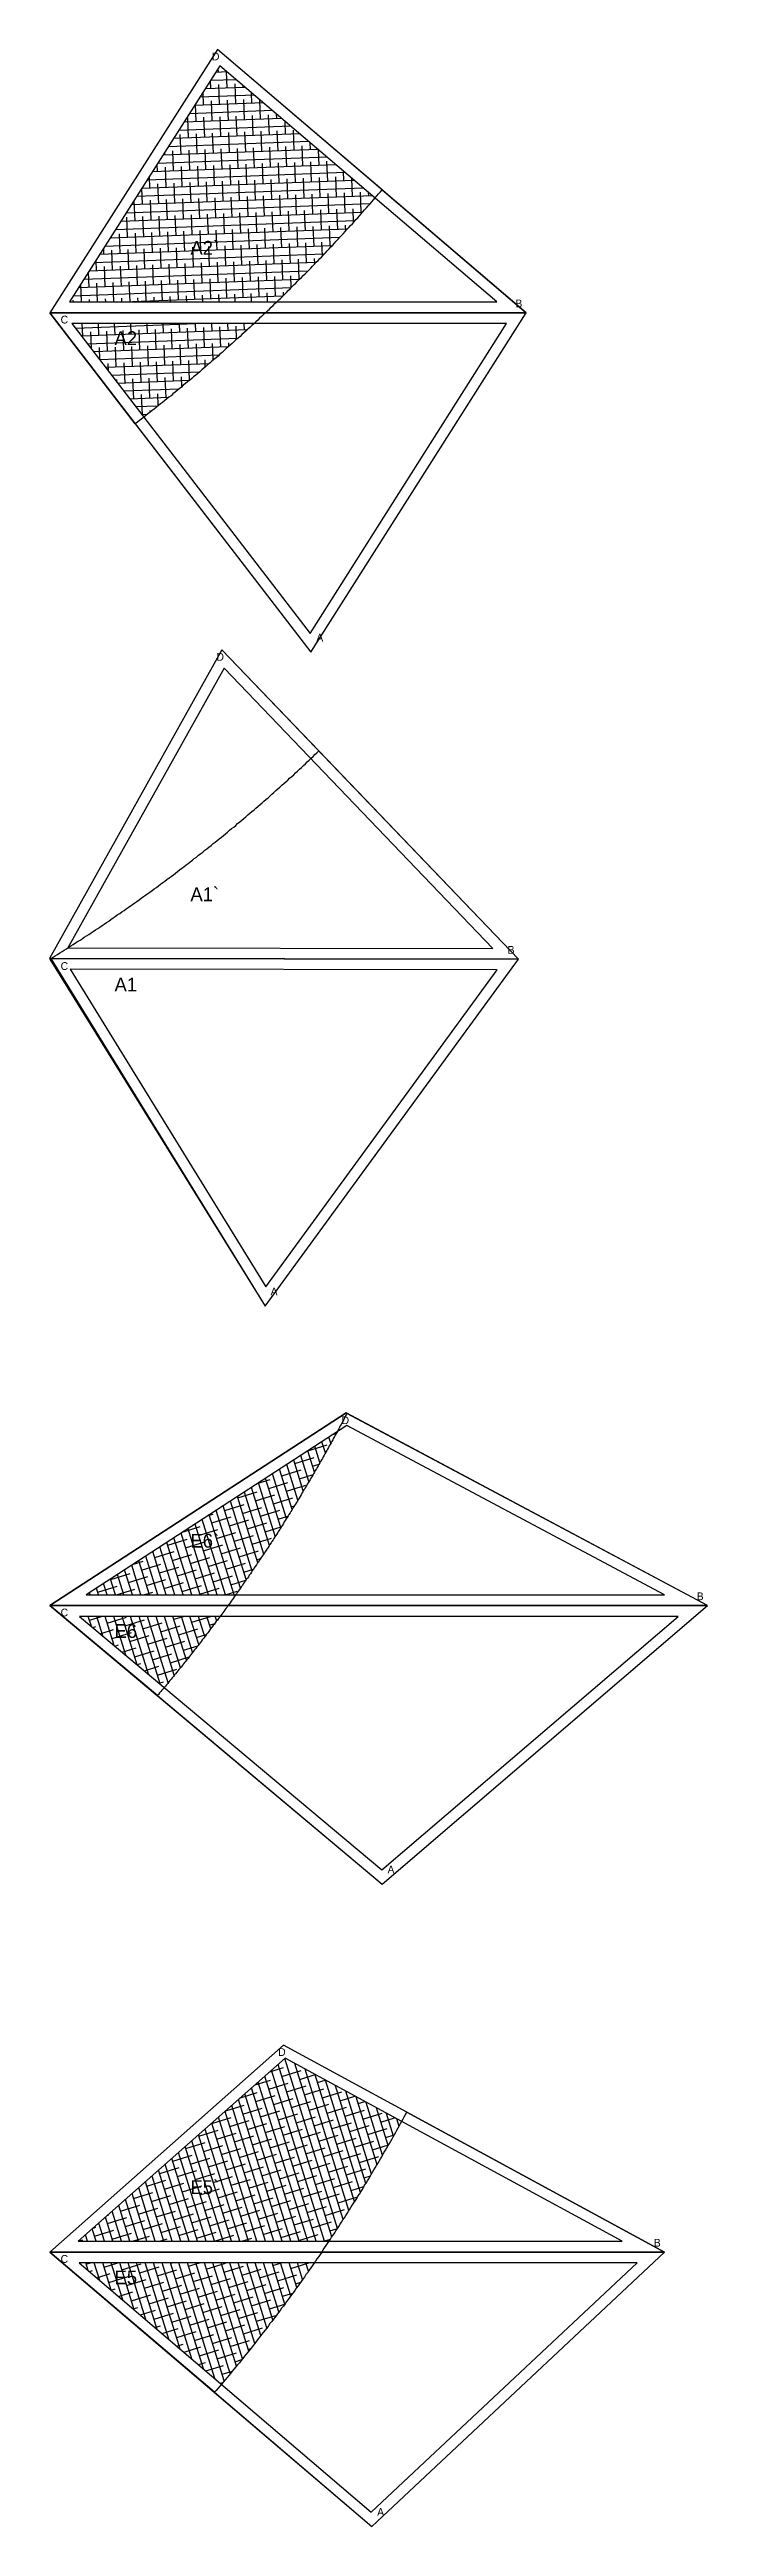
# Model space of a CAD drawing. Extents: x -8646 to 178477, y -34077 to 43180.
# Drawn here: x 175426 to 178477, y -16416 to -4921 of the extents above; entities that cross this region are included whole.
import ezdxf

# ---------------------------------------------------------------- set-up
doc = ezdxf.new("R2010")
doc.units = 0
doc.header["$MEASUREMENT"] = 0
for name, color, linetype in [('08-text.roosters', 7, 'CONTINUOUS'), ('81_roosters.GEVULD', 7, 'CONTINUOUS'), ('81_roosters.hatch', 252, 'CONTINUOUS'), ('81_roosters.offsets', 1, 'CONTINUOUS'), ('81_ROOSTERS_PLINE', 5, 'CONTINUOUS')]:
    doc.layers.add(name, color=color, linetype=linetype)

msp = doc.modelspace()

# ---------------------------------------------------------------- texts
at = {"layer": '08-text.roosters'}
for s, height, p in [('D', 36, (176179, -4971)), ('A2`', 64, (176079, -5873)), ('B', 36, (177586, -6117)), ('C', 36, (175477, -6192)), ('A2', 64, (175727, -6292)), ('A', 36, (176663, -7668)), ('D', 36, (176200, -7757)), ('A1`', 64, (176079, -8873)), ('B', 36, (177550, -9117)), ('C', 36, (175477, -9192)), ('A1', 64, (175727, -9292)), ('A', 36, (176451, -10702)), ('D', 36, (176780, -11300)), ('E6`', 64, (176079, -11873)), ('C', 36, (175477, -12192)), ('B', 36, (178427, -12117)), ('E6', 64, (175727, -12292)), ('A', 36, (176993, -13385)), ('D', 36, (176486, -14232)), ('E5`', 64, (176079, -14873)), ('C', 36, (175477, -15192)), ('B', 36, (178228, -15117)), ('E5', 64, (175727, -15292)), ('A', 36, (176945, -16366))]:
    msp.add_text(s, height=height, dxfattribs=at).set_placement(p)

# ---------------------------------------------------------------- hatches: boundary and pattern name
at = {"layer": '81_roosters.hatch', "extrusion": (-6.59195e-17, -9.02056e-17, -1)}
h = msp.add_hatch(dxfattribs=at)
h.set_pattern_fill('ANSI38', color=256, scale=300, style=0)
h.set_pattern_definition([(357.83, (-176361.586, -141.915), (1.41993, 37.4731), []), (87.83, (-176361.586, -141.915), (-34.63324, 76.36615), [93.75, -56.25])])
h.paths.add_polyline_path([(-175529, -6192), (-176374, -6192), (-176373, -6193), (-176364, -6201), (-176355, -6210), (-176345, -6218), (-176336, -6227), (-176327, -6235), (-176318, -6243), (-176309, -6252), (-176300, -6260), (-176290, -6268), (-176281, -6277), (-176272, -6285), (-176263, -6293), (-176254, -6301), (-176244, -6310), (-176235, -6318), (-176226, -6326), (-176216, -6334), (-176207, -6343), (-176198, -6351), (-176188, -6359), (-176179, -6367), (-176170, -6375), (-176160, -6383), (-176151, -6391), (-176141, -6399), (-176132, -6407), (-176122, -6416), (-176113, -6424), (-176104, -6432), (-176094, -6440), (-176085, -6448), (-176075, -6456), (-176066, -6463), (-176056, -6471), (-176046, -6479), (-176037, -6487), (-176027, -6495), (-176018, -6503), (-176008, -6511), (-175998, -6519), (-175989, -6527), (-175979, -6534), (-175970, -6542), (-175960, -6550), (-175950, -6558), (-175941, -6565), (-175931, -6573), (-175921, -6581), (-175911, -6589), (-175902, -6596), (-175892, -6604), (-175882, -6612), (-175872, -6619), (-175863, -6627)])
h.paths.add_polyline_path([(-175518, -6092), (-176216, -4996), (-176935, -5610), (-176928, -5618), (-176920, -5628), (-176912, -5637), (-176903, -5646), (-176895, -5655), (-176887, -5665), (-176879, -5674), (-176871, -5683), (-176863, -5692), (-176855, -5701), (-176846, -5710), (-176838, -5720), (-176830, -5729), (-176822, -5738), (-176813, -5747), (-176805, -5756), (-176797, -5765), (-176789, -5774), (-176780, -5783), (-176772, -5792), (-176764, -5801), (-176755, -5810), (-176747, -5819), (-176739, -5828), (-176730, -5837), (-176722, -5846), (-176713, -5855), (-176705, -5864), (-176696, -5873), (-176688, -5882), (-176679, -5891), (-176671, -5899), (-176662, -5908), (-176654, -5917), (-176645, -5926), (-176637, -5935), (-176628, -5944), (-176620, -5952), (-176611, -5961), (-176602, -5970), (-176594, -5979), (-176585, -5987), (-176576, -5996), (-176568, -6005), (-176559, -6013), (-176550, -6022), (-176542, -6031), (-176533, -6039), (-176524, -6048), (-176515, -6057), (-176507, -6065), (-176498, -6074), (-176489, -6082), (-176480, -6091), (-176479, -6092)])
h.paths.add_polyline_path([(-175743, -6308), (-175818, -6308), (-175818, -6212), (-175743, -6212)], flags=24)
at = {"layer": '81_roosters.hatch'}
h = msp.add_hatch(dxfattribs=at)
h.set_pattern_fill('ANSI38', color=256, scale=300, style=0)
h.set_pattern_definition([(287.2376, (176805.07, -11249.823), (35.81565, 11.11255), []), (17.2376, (176805.07, -11249.823), (60.51876, 58.04076), [93.75, -56.25])])
h.paths.add_polyline_path([(176031, -12432), (176037, -12426), (176042, -12419), (176047, -12413), (176052, -12406), (176057, -12400), (176062, -12393), (176068, -12387), (176073, -12380), (176078, -12374), (176083, -12367), (176088, -12360), (176093, -12354), (176098, -12347), (176104, -12341), (176109, -12334), (176114, -12328), (176119, -12321), (176124, -12315), (176129, -12308), (176134, -12301), (176139, -12295), (176144, -12288), (176149, -12282), (176154, -12275), (176159, -12268), (176164, -12262), (176169, -12255), (176174, -12249), (176179, -12242), (176184, -12235), (176189, -12229), (176194, -12222), (176199, -12215), (176204, -12209), (176209, -12202), (176214, -12195), (176217, -12192), (175565, -12192), (175958, -12522), (175963, -12516), (175968, -12509), (175974, -12503), (175979, -12496), (175984, -12490), (175989, -12484), (175995, -12477), (176000, -12471), (176005, -12464), (176010, -12458), (176016, -12451), (176021, -12445), (176026, -12438)])
h.paths.add_polyline_path([(176289, -12092), (176292, -12088), (176296, -12082), (176301, -12075), (176306, -12068), (176310, -12062), (176315, -12055), (176320, -12048), (176324, -12041), (176329, -12035), (176334, -12028), (176338, -12021), (176343, -12014), (176348, -12008), (176352, -12001), (176357, -11994), (176362, -11987), (176366, -11981), (176371, -11974), (176375, -11967), (176380, -11960), (176385, -11953), (176389, -11947), (176394, -11940), (176398, -11933), (176403, -11926), (176407, -11919), (176412, -11913), (176417, -11906), (176421, -11899), (176426, -11892), (176430, -11885), (176435, -11878), (176439, -11872), (176444, -11865), (176448, -11858), (176453, -11851), (176457, -11844), (176462, -11837), (176466, -11830), (176470, -11823), (176475, -11816), (176479, -11810), (176484, -11803), (176488, -11796), (176493, -11789), (176497, -11782), (176501, -11775), (176506, -11768), (176510, -11761), (176514, -11754), (176519, -11747), (176523, -11740), (176528, -11733), (176532, -11726), (176536, -11719), (176541, -11712), (176545, -11706), (176549, -11699), (176553, -11692), (176558, -11685), (176562, -11678), (176566, -11671), (176571, -11664), (176575, -11657), (176579, -11650), (176583, -11643), (176588, -11636), (176592, -11628), (176596, -11621), (176600, -11614), (176604, -11607), (176609, -11600), (176613, -11593), (176617, -11586), (176621, -11579), (176625, -11572), (176630, -11565), (176634, -11558), (176638, -11551), (176642, -11544), (176646, -11537), (176650, -11530), (176654, -11523), (176658, -11515), (176663, -11508), (176667, -11501), (176671, -11494), (176675, -11487), (176679, -11480), (176683, -11473), (176687, -11466), (176691, -11459), (176695, -11451), (176699, -11444), (176703, -11437), (176707, -11430), (176711, -11423), (176715, -11416), (176719, -11408), (176723, -11401), (176727, -11394), (176731, -11387), (176735, -11380), (176739, -11373), (176743, -11365), (176747, -11358), (176751, -11351), (176755, -11344), (176759, -11337), (176759, -11336), (175596, -12092)])
h.paths.add_polyline_path([(176722, -15092), (176728, -15083), (176734, -15073), (176741, -15063), (176748, -15053), (176754, -15043), (176761, -15033), (176767, -15023), (176774, -15013), (176780, -15003), (176786, -14993), (176793, -14983), (176799, -14973), (176806, -14963), (176812, -14953), (176818, -14943), (176825, -14933), (176831, -14923), (176837, -14913), (176844, -14903), (176850, -14893), (176856, -14883), (176863, -14873), (176869, -14863), (176875, -14853), (176881, -14843), (176887, -14832), (176894, -14822), (176900, -14812), (176906, -14802), (176912, -14792), (176918, -14782), (176924, -14771), (176930, -14761), (176936, -14751), (176942, -14741), (176948, -14731), (176954, -14720), (176960, -14710), (176966, -14700), (176972, -14690), (176978, -14679), (176984, -14669), (176990, -14659), (176996, -14648), (177002, -14638), (177008, -14628), (177014, -14617), (177020, -14607), (177025, -14597), (177031, -14586), (177037, -14576), (177043, -14566), (177049, -14555), (177054, -14545), (177059, -14537), (176518, -14243), (175559, -15092)])
h.paths.add_polyline_path([(176223, -15755), (176224, -15754), (176232, -15744), (176240, -15735), (176249, -15725), (176257, -15715), (176265, -15705), (176273, -15695), (176281, -15685), (176289, -15675), (176298, -15665), (176306, -15656), (176314, -15646), (176322, -15636), (176330, -15626), (176338, -15616), (176346, -15606), (176354, -15596), (176362, -15586), (176370, -15576), (176378, -15566), (176386, -15555), (176393, -15545), (176401, -15535), (176409, -15525), (176417, -15515), (176425, -15505), (176433, -15495), (176441, -15485), (176448, -15474), (176456, -15464), (176464, -15454), (176472, -15444), (176479, -15434), (176487, -15423), (176495, -15413), (176502, -15403), (176510, -15393), (176518, -15382), (176525, -15372), (176533, -15362), (176540, -15351), (176548, -15341), (176555, -15331), (176563, -15320), (176570, -15310), (176578, -15299), (176585, -15289), (176593, -15279), (176600, -15268), (176608, -15258), (176615, -15247), (176623, -15237), (176630, -15226), (176637, -15216), (176645, -15205), (176652, -15195), (176654, -15192), (175563, -15192)])

# ---------------------------------------------------------------- linework, layer by layer
at = {"layer": '81_roosters.GEVULD', "extrusion": (1.66533e-16, -1.31839e-16, -1)}
msp.add_lwpolyline([(-176427, -6142), (-176436, -6133), (-176445, -6125), (-176454, -6116), (-176463, -6108), (-176471, -6099), (-176480, -6091), (-176489, -6082), (-176498, -6074), (-176507, -6065), (-176515, -6057), (-176524, -6048), (-176533, -6039), (-176542, -6031), (-176550, -6022), (-176559, -6013), (-176568, -6005), (-176576, -5996), (-176585, -5987), (-176594, -5979), (-176602, -5970), (-176611, -5961), (-176620, -5952), (-176628, -5944), (-176637, -5935), (-176645, -5926), (-176654, -5917), (-176662, -5908), (-176671, -5899), (-176679, -5891), (-176688, -5882), (-176696, -5873), (-176705, -5864), (-176713, -5855), (-176722, -5846), (-176730, -5837), (-176739, -5828), (-176747, -5819), (-176755, -5810), (-176764, -5801), (-176772, -5792), (-176780, -5783), (-176789, -5774), (-176797, -5765), (-176805, -5756), (-176813, -5747), (-176822, -5738), (-176830, -5729), (-176838, -5720), (-176846, -5710), (-176855, -5701), (-176863, -5692), (-176871, -5683), (-176879, -5674), (-176887, -5665), (-176895, -5655), (-176903, -5646), (-176912, -5637), (-176920, -5628), (-176928, -5618), (-176936, -5609), (-176944, -5600), (-176952, -5590), (-176960, -5581), (-176968, -5572), (-176204, -4921), (-175427, -6142), (-176427, -6142)], dxfattribs=at)
at = {"layer": '81_roosters.GEVULD', "extrusion": (7.11237e-17, 2.5327e-16, -1)}
msp.add_lwpolyline([(-176427, -6142), (-176418, -6150), (-176409, -6159), (-176400, -6167), (-176391, -6176), (-176382, -6184), (-176373, -6193), (-176364, -6201), (-176355, -6210), (-176345, -6218), (-176336, -6227), (-176327, -6235), (-176318, -6243), (-176309, -6252), (-176300, -6260), (-176290, -6268), (-176281, -6277), (-176272, -6285), (-176263, -6293), (-176254, -6301), (-176244, -6310), (-176235, -6318), (-176226, -6326), (-176216, -6334), (-176207, -6343), (-176198, -6351), (-176188, -6359), (-176179, -6367), (-176170, -6375), (-176160, -6383), (-176151, -6391), (-176141, -6399), (-176132, -6407), (-176122, -6416), (-176113, -6424), (-176104, -6432), (-176094, -6440), (-176085, -6448), (-176075, -6456), (-176066, -6463), (-176056, -6471), (-176046, -6479), (-176037, -6487), (-176027, -6495), (-176018, -6503), (-176008, -6511), (-175998, -6519), (-175989, -6527), (-175979, -6534), (-175970, -6542), (-175960, -6550), (-175950, -6558), (-175941, -6565), (-175931, -6573), (-175921, -6581), (-175911, -6589), (-175902, -6596), (-175892, -6604), (-175882, -6612), (-175872, -6619), (-175863, -6627), (-175853, -6634), (-175843, -6642), (-175833, -6650), (-175823, -6657), (-175427, -6142), (-176427, -6142)], dxfattribs=at)
at = {"layer": '81_roosters.GEVULD', "extrusion": (9.4009e-05, 9.0106e-05, -1)}
msp.add_lwpolyline([(-175431, -9139), (-175442, -9133), (-175452, -9126), (-175463, -9120), (-175473, -9113), (-175484, -9107), (-175494, -9100), (-175504, -9094), (-175515, -9087), (-175525, -9080), (-175536, -9074), (-175546, -9067), (-175556, -9060), (-175567, -9054), (-175577, -9047), (-175587, -9040), (-175597, -9034), (-175608, -9027), (-175618, -9020), (-175628, -9013), (-175639, -9006), (-175649, -9000), (-175659, -8993), (-175669, -8986), (-175679, -8979), (-175690, -8972), (-175700, -8965), (-175710, -8958), (-175720, -8951), (-175730, -8944), (-175740, -8937), (-175751, -8930), (-175761, -8923), (-175771, -8916), (-175781, -8909), (-175791, -8902), (-175801, -8895), (-175811, -8888), (-175821, -8881), (-175831, -8874), (-175841, -8867), (-175851, -8859), (-175861, -8852), (-175871, -8845), (-175881, -8838), (-175891, -8831), (-175901, -8823), (-175911, -8816), (-175921, -8809), (-175931, -8802), (-175941, -8794), (-175951, -8787), (-175960, -8780), (-175970, -8772), (-175980, -8765), (-175990, -8758), (-176000, -8750), (-176010, -8743), (-176019, -8735), (-176029, -8728), (-176039, -8720), (-176049, -8713), (-176059, -8705), (-176068, -8698), (-176078, -8690), (-176088, -8683), (-176097, -8675), (-176107, -8668), (-176117, -8660), (-176127, -8652), (-176136, -8645), (-176146, -8637), (-176155, -8630), (-176165, -8622), (-176175, -8614), (-176184, -8606), (-176194, -8599), (-176203, -8591), (-176213, -8583), (-176223, -8576), (-176232, -8568), (-176242, -8560), (-176251, -8552), (-176261, -8544), (-176270, -8536), (-176280, -8529), (-176289, -8521), (-176298, -8513), (-176308, -8505), (-176317, -8497), (-176327, -8489), (-176336, -8481), (-176346, -8473), (-176355, -8465), (-176364, -8457), (-176374, -8449), (-176383, -8441), (-176392, -8433), (-176402, -8425), (-176411, -8417), (-176420, -8409), (-176429, -8401), (-176439, -8393), (-176448, -8385), (-176457, -8376), (-176466, -8368), (-176475, -8360), (-176485, -8352), (-176494, -8344), (-176503, -8335), (-176512, -8327), (-176521, -8319), (-176530, -8311), (-176539, -8302), (-176549, -8294), (-176558, -8286), (-176567, -8277), (-176576, -8269), (-176585, -8261), (-176594, -8252), (-176603, -8244), (-176612, -8236), (-176621, -8227), (-176630, -8219), (-176639, -8210), (-176648, -8202), (-176656, -8193), (-176665, -8185), (-176674, -8176), (-176225, -7707), (-175426, -9139), (-175431, -9139)], dxfattribs=at)
at = {"layer": '81_roosters.GEVULD'}
for points in [[(176805, -11250), (176801, -11257), (176797, -11264), (176794, -11272), (176790, -11279), (176786, -11286), (176782, -11293), (176778, -11301), (176774, -11308), (176770, -11315), (176767, -11322), (176763, -11329), (176759, -11337), (176755, -11344), (176751, -11351), (176747, -11358), (176743, -11365), (176739, -11373), (176735, -11380), (176731, -11387), (176727, -11394), (176723, -11401), (176719, -11408), (176715, -11416), (176711, -11423), (176707, -11430), (176703, -11437), (176699, -11444), (176695, -11451), (176691, -11459), (176687, -11466), (176683, -11473), (176679, -11480), (176675, -11487), (176671, -11494), (176667, -11501), (176663, -11508), (176658, -11515), (176654, -11523), (176650, -11530), (176646, -11537), (176642, -11544), (176638, -11551), (176634, -11558), (176630, -11565), (176625, -11572), (176621, -11579), (176617, -11586), (176613, -11593), (176609, -11600), (176604, -11607), (176600, -11614), (176596, -11621), (176592, -11628), (176588, -11636), (176583, -11643), (176579, -11650), (176575, -11657), (176571, -11664), (176566, -11671), (176562, -11678), (176558, -11685), (176553, -11692), (176549, -11699), (176545, -11706), (176541, -11712), (176536, -11719), (176532, -11726), (176528, -11733), (176523, -11740), (176519, -11747), (176514, -11754), (176510, -11761), (176506, -11768), (176501, -11775), (176497, -11782), (176493, -11789), (176488, -11796), (176484, -11803), (176479, -11810), (176475, -11816), (176470, -11823), (176466, -11830), (176462, -11837), (176457, -11844), (176453, -11851), (176448, -11858), (176444, -11865), (176439, -11872), (176435, -11878), (176430, -11885), (176426, -11892), (176421, -11899), (176417, -11906), (176412, -11913), (176407, -11919), (176403, -11926), (176398, -11933), (176394, -11940), (176389, -11947), (176385, -11953), (176380, -11960), (176375, -11967), (176371, -11974), (176366, -11981), (176362, -11987), (176357, -11994), (176352, -12001), (176348, -12008), (176343, -12014), (176338, -12021), (176334, -12028), (176329, -12035), (176324, -12041), (176320, -12048), (176315, -12055), (176310, -12062), (176306, -12068), (176301, -12075), (176296, -12082), (176292, -12088), (176287, -12095), (176282, -12102), (176277, -12109), (176273, -12115), (176268, -12122), (176263, -12129), (176258, -12135), (176253, -12142), (175427, -12142), (176802, -11248), (176805, -11250)], [(176253, -12142), (176249, -12149), (176244, -12155), (176239, -12162), (176234, -12169), (176229, -12175), (176224, -12182), (176219, -12189), (176214, -12195), (176209, -12202), (176204, -12209), (176199, -12215), (176194, -12222), (176189, -12229), (176184, -12235), (176179, -12242), (176174, -12249), (176169, -12255), (176164, -12262), (176159, -12268), (176154, -12275), (176149, -12282), (176144, -12288), (176139, -12295), (176134, -12301), (176129, -12308), (176124, -12315), (176119, -12321), (176114, -12328), (176109, -12334), (176104, -12341), (176098, -12347), (176093, -12354), (176088, -12360), (176083, -12367), (176078, -12374), (176073, -12380), (176068, -12387), (176062, -12393), (176057, -12400), (176052, -12406), (176047, -12413), (176042, -12419), (176037, -12426), (176031, -12432), (176026, -12438), (176021, -12445), (176016, -12451), (176010, -12458), (176005, -12464), (176000, -12471), (175995, -12477), (175989, -12484), (175984, -12490), (175979, -12496), (175974, -12503), (175968, -12509), (175963, -12516), (175958, -12522), (175952, -12528), (175947, -12535), (175942, -12541), (175936, -12547), (175931, -12554), (175926, -12560), (175427, -12142), (176253, -12142)], [(176688, -15142), (176681, -15153), (176674, -15163), (176666, -15174), (176659, -15184), (176652, -15195), (176645, -15205), (176637, -15216), (176630, -15226), (176623, -15237), (176615, -15247), (176608, -15258), (176600, -15268), (176593, -15279), (176585, -15289), (176578, -15299), (176570, -15310), (176563, -15320), (176555, -15331), (176548, -15341), (176540, -15351), (176533, -15362), (176525, -15372), (176518, -15382), (176510, -15393), (176502, -15403), (176495, -15413), (176487, -15423), (176479, -15434), (176472, -15444), (176464, -15454), (176456, -15464), (176448, -15474), (176441, -15485), (176433, -15495), (176425, -15505), (176417, -15515), (176409, -15525), (176401, -15535), (176393, -15545), (176386, -15555), (176378, -15566), (176370, -15576), (176362, -15586), (176354, -15596), (176346, -15606), (176338, -15616), (176330, -15626), (176322, -15636), (176314, -15646), (176306, -15656), (176298, -15665), (176289, -15675), (176281, -15685), (176273, -15695), (176265, -15705), (176257, -15715), (176249, -15725), (176240, -15735), (176232, -15744), (176224, -15754), (176216, -15764), (176207, -15774), (176199, -15784), (176191, -15793), (175427, -15142), (176688, -15142)]]:
    msp.add_lwpolyline(points, dxfattribs=at)
at = {"layer": '81_roosters.GEVULD', "extrusion": (1.73472e-16, 6.93889e-18, -1)}
msp.add_lwpolyline([(-176688, -15142), (-176695, -15132), (-176701, -15122), (-176708, -15112), (-176715, -15103), (-176721, -15093), (-176728, -15083), (-176734, -15073), (-176741, -15063), (-176748, -15053), (-176754, -15043), (-176761, -15033), (-176767, -15023), (-176774, -15013), (-176780, -15003), (-176786, -14993), (-176793, -14983), (-176799, -14973), (-176806, -14963), (-176812, -14953), (-176818, -14943), (-176825, -14933), (-176831, -14923), (-176837, -14913), (-176844, -14903), (-176850, -14893), (-176856, -14883), (-176863, -14873), (-176869, -14863), (-176875, -14853), (-176881, -14843), (-176887, -14832), (-176894, -14822), (-176900, -14812), (-176906, -14802), (-176912, -14792), (-176918, -14782), (-176924, -14771), (-176930, -14761), (-176936, -14751), (-176942, -14741), (-176948, -14731), (-176954, -14720), (-176960, -14710), (-176966, -14700), (-176972, -14690), (-176978, -14679), (-176984, -14669), (-176990, -14659), (-176996, -14648), (-177002, -14638), (-177008, -14628), (-177014, -14617), (-177020, -14607), (-177025, -14597), (-177031, -14586), (-177037, -14576), (-177043, -14566), (-177049, -14555), (-177054, -14545), (-177060, -14535), (-177066, -14524), (-177071, -14514), (-177077, -14503), (-177083, -14493), (-176511, -14182), (-175427, -15142), (-176688, -15142)], dxfattribs=at)
at = {"layer": '81_roosters.offsets', "flags": 128}
for points in [[(176204, -4921), (175427, -6142), (177636, -6142)], [(176216, -4996), (175518, -6092), (177500, -6092)], [(175427, -6142), (176638, -7718), (177636, -6142)], [(175529, -6192), (176634, -7630), (177545, -6192)], [(176225, -7707), (175426, -9139), (177600, -9142)], [(176235, -7791), (175511, -9089), (177482, -9092)], [(177600, -9142), (175431, -9139), (176426, -10752)], [(177502, -9192), (175521, -9189), (176429, -10663)], [(176802, -11248), (175427, -12142), (178477, -12142)], [(176805, -11306), (175596, -12092), (178277, -12092)], [(178477, -12142), (175427, -12142), (176968, -13435)], [(178341, -12192), (175565, -12192), (176967, -13369)], [(176511, -14182), (175427, -15142), (178278, -15142)], [(176518, -14243), (175559, -15092), (178081, -15092)], [(178278, -15142), (175427, -15142), (176920, -16416)], [(178151, -15192), (175563, -15192), (176918, -16349)]]:
    msp.add_lwpolyline(points, close=True, dxfattribs=at)
at = {"layer": '81_ROOSTERS_PLINE'}
for points in [[(176968, -5572), (177636, -6142), (176427, -6142), (176436, -6133), (176445, -6125), (176454, -6116), (176463, -6108), (176471, -6099), (176480, -6091), (176489, -6082), (176498, -6074), (176507, -6065), (176515, -6057), (176524, -6048), (176533, -6039), (176542, -6031), (176550, -6022), (176559, -6013), (176568, -6005), (176576, -5996), (176585, -5987), (176594, -5979), (176602, -5970), (176611, -5961), (176620, -5952), (176628, -5944), (176637, -5935), (176645, -5926), (176654, -5917), (176662, -5908), (176671, -5899), (176679, -5891), (176688, -5882), (176696, -5873), (176705, -5864), (176713, -5855), (176722, -5846), (176730, -5837), (176739, -5828), (176747, -5819), (176755, -5810), (176764, -5801), (176772, -5792), (176780, -5783), (176789, -5774), (176797, -5765), (176805, -5756), (176813, -5747), (176822, -5738), (176830, -5729), (176838, -5720), (176846, -5710), (176855, -5701), (176863, -5692), (176871, -5683), (176879, -5674), (176887, -5665), (176895, -5655), (176903, -5646), (176912, -5637), (176920, -5628), (176928, -5618), (176936, -5609), (176944, -5600), (176952, -5590), (176960, -5581), (176968, -5572)], [(177083, -14493), (178278, -15142), (176688, -15142), (176695, -15132), (176701, -15122), (176708, -15112), (176715, -15103), (176721, -15093), (176728, -15083), (176734, -15073), (176741, -15063), (176748, -15053), (176754, -15043), (176761, -15033), (176767, -15023), (176774, -15013), (176780, -15003), (176786, -14993), (176793, -14983), (176799, -14973), (176806, -14963), (176812, -14953), (176818, -14943), (176825, -14933), (176831, -14923), (176837, -14913), (176844, -14903), (176850, -14893), (176856, -14883), (176863, -14873), (176869, -14863), (176875, -14853), (176881, -14843), (176887, -14832), (176894, -14822), (176900, -14812), (176906, -14802), (176912, -14792), (176918, -14782), (176924, -14771), (176930, -14761), (176936, -14751), (176942, -14741), (176948, -14731), (176954, -14720), (176960, -14710), (176966, -14700), (176972, -14690), (176978, -14679), (176984, -14669), (176990, -14659), (176996, -14648), (177002, -14638), (177008, -14628), (177014, -14617), (177020, -14607), (177025, -14597), (177031, -14586), (177037, -14576), (177043, -14566), (177049, -14555), (177054, -14545), (177060, -14535), (177066, -14524), (177071, -14514), (177077, -14503), (177083, -14493)]]:
    msp.add_lwpolyline(points, dxfattribs=at)
at = {"layer": '81_ROOSTERS_PLINE', "extrusion": (3.29597e-17, 1.38778e-16, -1)}
msp.add_lwpolyline([(-175823, -6657), (-176638, -7718), (-177636, -6142), (-176427, -6142), (-176418, -6150), (-176409, -6159), (-176400, -6167), (-176391, -6176), (-176382, -6184), (-176373, -6193), (-176364, -6201), (-176355, -6210), (-176345, -6218), (-176336, -6227), (-176327, -6235), (-176318, -6243), (-176309, -6252), (-176300, -6260), (-176290, -6268), (-176281, -6277), (-176272, -6285), (-176263, -6293), (-176254, -6301), (-176244, -6310), (-176235, -6318), (-176226, -6326), (-176216, -6334), (-176207, -6343), (-176198, -6351), (-176188, -6359), (-176179, -6367), (-176170, -6375), (-176160, -6383), (-176151, -6391), (-176141, -6399), (-176132, -6407), (-176122, -6416), (-176113, -6424), (-176104, -6432), (-176094, -6440), (-176085, -6448), (-176075, -6456), (-176066, -6463), (-176056, -6471), (-176046, -6479), (-176037, -6487), (-176027, -6495), (-176018, -6503), (-176008, -6511), (-175998, -6519), (-175989, -6527), (-175979, -6534), (-175970, -6542), (-175960, -6550), (-175950, -6558), (-175941, -6565), (-175931, -6573), (-175921, -6581), (-175911, -6589), (-175902, -6596), (-175892, -6604), (-175882, -6612), (-175872, -6619), (-175863, -6627), (-175853, -6634), (-175843, -6642), (-175833, -6650), (-175823, -6657)], dxfattribs=at)
at = {"layer": '81_ROOSTERS_PLINE', "extrusion": (-9.4009e-05, -9.0106e-05, 1)}
msp.add_lwpolyline([(176674, -8176), (177600, -9142), (175431, -9139), (175442, -9133), (175452, -9126), (175463, -9120), (175473, -9113), (175484, -9107), (175494, -9100), (175504, -9094), (175515, -9087), (175525, -9080), (175536, -9074), (175546, -9067), (175556, -9060), (175567, -9054), (175577, -9047), (175587, -9040), (175597, -9034), (175608, -9027), (175618, -9020), (175628, -9013), (175639, -9006), (175649, -9000), (175659, -8993), (175669, -8986), (175679, -8979), (175690, -8972), (175700, -8965), (175710, -8958), (175720, -8951), (175730, -8944), (175740, -8937), (175751, -8930), (175761, -8923), (175771, -8916), (175781, -8909), (175791, -8902), (175801, -8895), (175811, -8888), (175821, -8881), (175831, -8874), (175841, -8867), (175851, -8859), (175861, -8852), (175871, -8845), (175881, -8838), (175891, -8831), (175901, -8823), (175911, -8816), (175921, -8809), (175931, -8802), (175941, -8794), (175951, -8787), (175960, -8780), (175970, -8772), (175980, -8765), (175990, -8758), (176000, -8750), (176010, -8743), (176019, -8735), (176029, -8728), (176039, -8720), (176049, -8713), (176059, -8705), (176068, -8698), (176078, -8690), (176088, -8683), (176097, -8675), (176107, -8668), (176117, -8660), (176127, -8652), (176136, -8645), (176146, -8637), (176155, -8630), (176165, -8622), (176175, -8614), (176184, -8606), (176194, -8599), (176203, -8591), (176213, -8583), (176223, -8576), (176232, -8568), (176242, -8560), (176251, -8552), (176261, -8544), (176270, -8536), (176280, -8529), (176289, -8521), (176298, -8513), (176308, -8505), (176317, -8497), (176327, -8489), (176336, -8481), (176346, -8473), (176355, -8465), (176364, -8457), (176374, -8449), (176383, -8441), (176392, -8433), (176402, -8425), (176411, -8417), (176420, -8409), (176429, -8401), (176439, -8393), (176448, -8385), (176457, -8376), (176466, -8368), (176475, -8360), (176485, -8352), (176494, -8344), (176503, -8335), (176512, -8327), (176521, -8319), (176530, -8311), (176539, -8302), (176549, -8294), (176558, -8286), (176567, -8277), (176576, -8269), (176585, -8261), (176594, -8252), (176603, -8244), (176612, -8236), (176621, -8227), (176630, -8219), (176639, -8210), (176648, -8202), (176656, -8193), (176665, -8185), (176674, -8176)], dxfattribs=at)
at = {"layer": '81_ROOSTERS_PLINE', "extrusion": (3.46945e-17, 4.90927e-16, -1)}
msp.add_lwpolyline([(-175427, -9142), (-176426, -10752), (-177600, -9142), (-175431, -9139), (-175427, -9142)], dxfattribs=at)
at = {"layer": '81_ROOSTERS_PLINE', "extrusion": (-1.52656e-16, -3.1225e-16, -1)}
msp.add_lwpolyline([(-176253, -12142), (-178477, -12142), (-176805, -11250), (-176801, -11257), (-176797, -11264), (-176794, -11272), (-176790, -11279), (-176786, -11286), (-176782, -11293), (-176778, -11301), (-176774, -11308), (-176770, -11315), (-176767, -11322), (-176763, -11329), (-176759, -11337), (-176755, -11344), (-176751, -11351), (-176747, -11358), (-176743, -11365), (-176739, -11373), (-176735, -11380), (-176731, -11387), (-176727, -11394), (-176723, -11401), (-176719, -11408), (-176715, -11416), (-176711, -11423), (-176707, -11430), (-176703, -11437), (-176699, -11444), (-176695, -11451), (-176691, -11459), (-176687, -11466), (-176683, -11473), (-176679, -11480), (-176675, -11487), (-176671, -11494), (-176667, -11501), (-176663, -11508), (-176658, -11515), (-176654, -11523), (-176650, -11530), (-176646, -11537), (-176642, -11544), (-176638, -11551), (-176634, -11558), (-176630, -11565), (-176625, -11572), (-176621, -11579), (-176617, -11586), (-176613, -11593), (-176609, -11600), (-176604, -11607), (-176600, -11614), (-176596, -11621), (-176592, -11628), (-176588, -11636), (-176583, -11643), (-176579, -11650), (-176575, -11657), (-176571, -11664), (-176566, -11671), (-176562, -11678), (-176558, -11685), (-176553, -11692), (-176549, -11699), (-176545, -11706), (-176541, -11712), (-176536, -11719), (-176532, -11726), (-176528, -11733), (-176523, -11740), (-176519, -11747), (-176514, -11754), (-176510, -11761), (-176506, -11768), (-176501, -11775), (-176497, -11782), (-176493, -11789), (-176488, -11796), (-176484, -11803), (-176479, -11810), (-176475, -11816), (-176470, -11823), (-176466, -11830), (-176462, -11837), (-176457, -11844), (-176453, -11851), (-176448, -11858), (-176444, -11865), (-176439, -11872), (-176435, -11878), (-176430, -11885), (-176426, -11892), (-176421, -11899), (-176417, -11906), (-176412, -11913), (-176407, -11919), (-176403, -11926), (-176398, -11933), (-176394, -11940), (-176389, -11947), (-176385, -11953), (-176380, -11960), (-176375, -11967), (-176371, -11974), (-176366, -11981), (-176362, -11987), (-176357, -11994), (-176352, -12001), (-176348, -12008), (-176343, -12014), (-176338, -12021), (-176334, -12028), (-176329, -12035), (-176324, -12041), (-176320, -12048), (-176315, -12055), (-176310, -12062), (-176306, -12068), (-176301, -12075), (-176296, -12082), (-176292, -12088), (-176287, -12095), (-176282, -12102), (-176277, -12109), (-176273, -12115), (-176268, -12122), (-176263, -12129), (-176258, -12135), (-176253, -12142)], dxfattribs=at)
at = {"layer": '81_ROOSTERS_PLINE', "extrusion": (5.55112e-17, 2.83627e-16, -1)}
msp.add_lwpolyline([(-175926, -12560), (-176968, -13435), (-178477, -12142), (-176253, -12142), (-176249, -12149), (-176244, -12155), (-176239, -12162), (-176234, -12169), (-176229, -12175), (-176224, -12182), (-176219, -12189), (-176214, -12195), (-176209, -12202), (-176204, -12209), (-176199, -12215), (-176194, -12222), (-176189, -12229), (-176184, -12235), (-176179, -12242), (-176174, -12249), (-176169, -12255), (-176164, -12262), (-176159, -12268), (-176154, -12275), (-176149, -12282), (-176144, -12288), (-176139, -12295), (-176134, -12301), (-176129, -12308), (-176124, -12315), (-176119, -12321), (-176114, -12328), (-176109, -12334), (-176104, -12341), (-176098, -12347), (-176093, -12354), (-176088, -12360), (-176083, -12367), (-176078, -12374), (-176073, -12380), (-176068, -12387), (-176062, -12393), (-176057, -12400), (-176052, -12406), (-176047, -12413), (-176042, -12419), (-176037, -12426), (-176031, -12432), (-176026, -12438), (-176021, -12445), (-176016, -12451), (-176010, -12458), (-176005, -12464), (-176000, -12471), (-175995, -12477), (-175989, -12484), (-175984, -12490), (-175979, -12496), (-175974, -12503), (-175968, -12509), (-175963, -12516), (-175958, -12522), (-175952, -12528), (-175947, -12535), (-175942, -12541), (-175936, -12547), (-175931, -12554), (-175926, -12560)], dxfattribs=at)
at = {"layer": '81_ROOSTERS_PLINE', "extrusion": (-5.55112e-17, 2.56739e-16, -1)}
msp.add_lwpolyline([(-176191, -15793), (-176920, -16416), (-178278, -15142), (-176688, -15142), (-176681, -15153), (-176674, -15163), (-176666, -15174), (-176659, -15184), (-176652, -15195), (-176645, -15205), (-176637, -15216), (-176630, -15226), (-176623, -15237), (-176615, -15247), (-176608, -15258), (-176600, -15268), (-176593, -15279), (-176585, -15289), (-176578, -15299), (-176570, -15310), (-176563, -15320), (-176555, -15331), (-176548, -15341), (-176540, -15351), (-176533, -15362), (-176525, -15372), (-176518, -15382), (-176510, -15393), (-176502, -15403), (-176495, -15413), (-176487, -15423), (-176479, -15434), (-176472, -15444), (-176464, -15454), (-176456, -15464), (-176448, -15474), (-176441, -15485), (-176433, -15495), (-176425, -15505), (-176417, -15515), (-176409, -15525), (-176401, -15535), (-176393, -15545), (-176386, -15555), (-176378, -15566), (-176370, -15576), (-176362, -15586), (-176354, -15596), (-176346, -15606), (-176338, -15616), (-176330, -15626), (-176322, -15636), (-176314, -15646), (-176306, -15656), (-176298, -15665), (-176289, -15675), (-176281, -15685), (-176273, -15695), (-176265, -15705), (-176257, -15715), (-176249, -15725), (-176240, -15735), (-176232, -15744), (-176224, -15754), (-176216, -15764), (-176207, -15774), (-176199, -15784), (-176191, -15793)], dxfattribs=at)

msp.set_redraw_order([(e.dxf.handle, doc.entitydb.next_handle()) for e in msp.query("TEXT MTEXT ATTDEF DIMENSION ARC_DIMENSION")])  # texts and dimensions are drawn at this point

doc.saveas('drawing.dxf')
